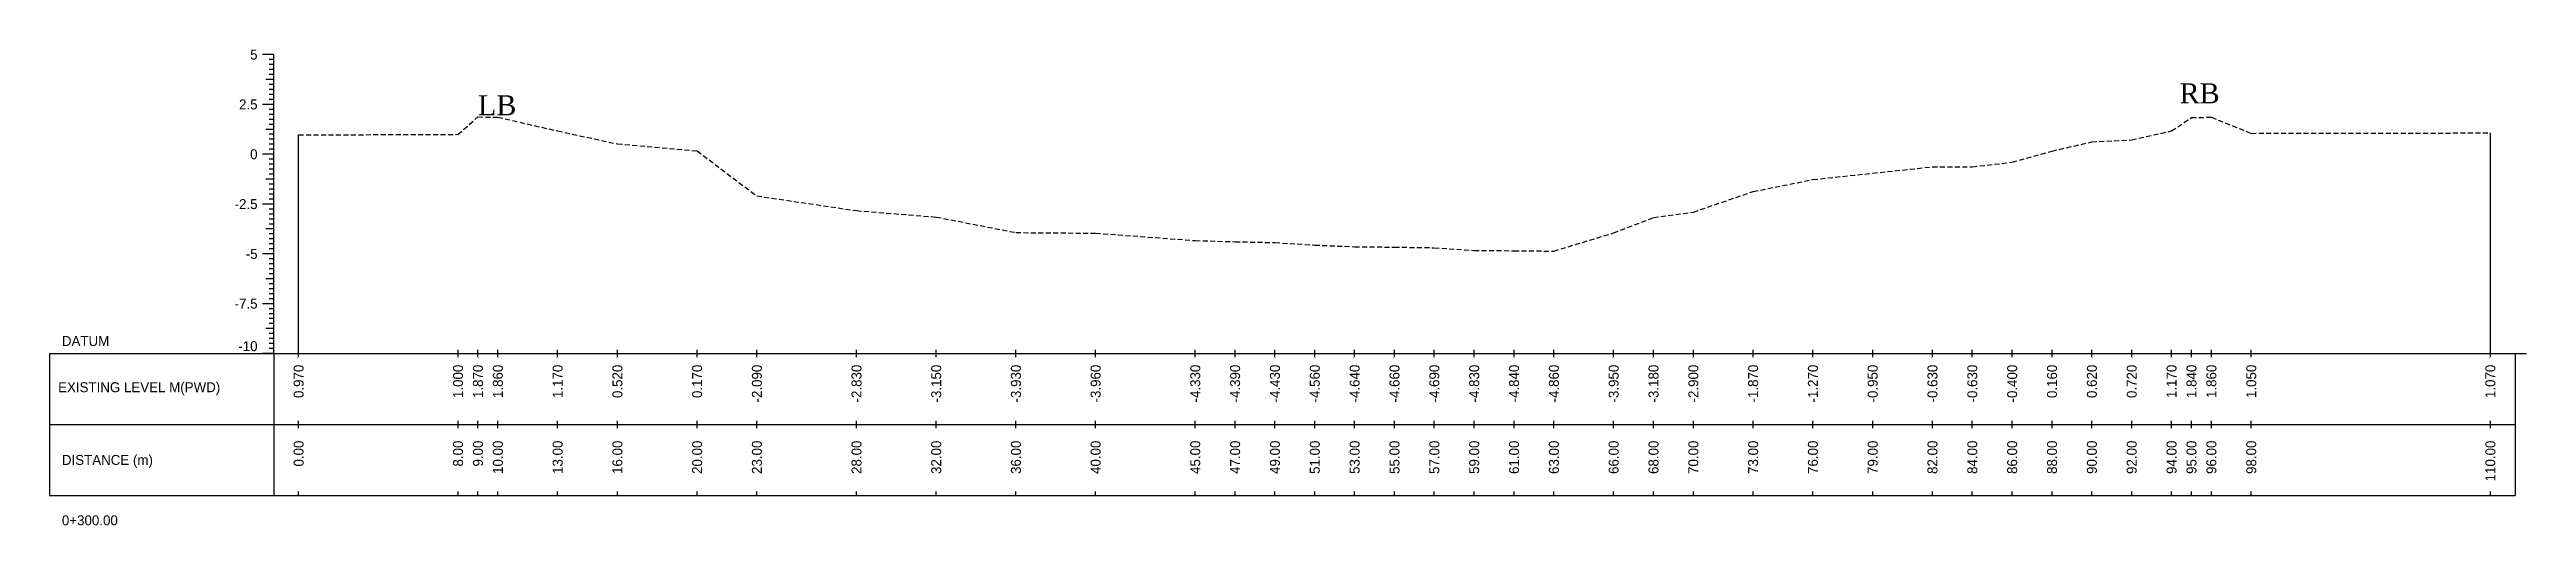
# Model space of a CAD drawing. Header units: inches. Extents: x 2527 to 3799, y -2520 to -1051.
# Drawn here: x 2819.9 to 2944.3, y -1492.1 to -1468.2 of the extents above; entities that cross this region are included whole.
import ezdxf
from ezdxf.enums import TextEntityAlignment as Align

# ---------------------------------------------------------------- set-up
doc = ezdxf.new("R2010")
doc.units = ezdxf.units.IN
doc.header["$MEASUREMENT"] = 0
doc.linetypes.add('HIDDEN', pattern=[0.375, 0.25, -0.125])
doc.layers.add('CS_Drawing', color=7, linetype='Continuous')
doc.layers.add('GL', color=3, linetype='HIDDEN')
doc.styles.add('romans', font='romans.shx')

msp = doc.modelspace()

# ---------------------------------------------------------------- texts
at = {"char_height": 1, "width": 87.7722, "attachment_point": 1, "style": 'romans'}
for s, insert in [('{\\fTimes New Roman|b0|i0|c0|p18;LB}', (2841.45, -1470.53)), ('{\\fTimes New Roman|b0|i0|c0|p18;RB}', (2926.85, -1469.93))]:
    msp.add_mtext(s, dxfattribs=dict(at, insert=insert))
at = {"layer": 'CS_Drawing'}
for s, p in [('5', (2830.39, -1468.49)), ('2.5', (2830.39, -1470.99)), ('0', (2830.39, -1473.49)), ('-2.5', (2830.39, -1475.99)), ('-5', (2830.39, -1478.49)), ('-7.5', (2830.39, -1480.99))]:
    msp.add_text(s, height=0.5, dxfattribs=at).set_placement(p, align=Align.MIDDLE_RIGHT)
for s, p in [('DATUM', (2820.57, -1482.86)), ('EXISTING LEVEL M(PWD)', (2820.38, -1485.18)), ('DISTANCE (m)', (2820.57, -1488.83)), ('0+300.00', (2820.57, -1491.86))]:
    msp.add_text(s, height=0.5, dxfattribs=at).set_placement(p, align=Align.MIDDLE_LEFT)
msp.add_text('-10', height=0.5, dxfattribs=at).set_placement((2830.39, -1483.37), align=Align.RIGHT)
for s, p in [('0.970', (2832.45, -1484.05)), ('1.000', (2840.45, -1484.05)), ('1.870', (2841.45, -1484.05)), ('1.860', (2842.45, -1484.05)), ('1.170', (2845.45, -1484.05)), ('0.520', (2848.45, -1484.05)), ('0.170', (2852.45, -1484.05)), ('-2.090', (2855.45, -1484.05)), ('-2.830', (2860.45, -1484.05)), ('-3.150', (2864.45, -1484.05)), ('-3.930', (2868.45, -1484.05)), ('-3.960', (2872.45, -1484.05)), ('-4.330', (2877.45, -1484.05)), ('-4.390', (2879.45, -1484.05)), ('-4.430', (2881.45, -1484.05)), ('-4.560', (2883.45, -1484.05)), ('-4.640', (2885.45, -1484.05)), ('-4.660', (2887.45, -1484.05)), ('-4.690', (2889.45, -1484.05)), ('-4.830', (2891.45, -1484.05)), ('-4.840', (2893.45, -1484.05)), ('-4.860', (2895.45, -1484.05)), ('-3.950', (2898.45, -1484.05)), ('-3.180', (2900.45, -1484.05)), ('-2.900', (2902.45, -1484.05)), ('-1.870', (2905.45, -1484.05)), ('-1.270', (2908.45, -1484.05)), ('-0.950', (2911.45, -1484.05)), ('-0.630', (2914.45, -1484.05)), ('-0.630', (2916.45, -1484.05)), ('-0.400', (2918.45, -1484.05)), ('0.160', (2920.45, -1484.05)), ('0.620', (2922.45, -1484.05)), ('0.720', (2924.45, -1484.05)), ('1.170', (2926.45, -1484.05)), ('1.840', (2927.45, -1484.05)), ('1.860', (2928.45, -1484.05)), ('1.050', (2930.45, -1484.05)), ('1.070', (2942.45, -1484.05)), ('0.00', (2832.45, -1487.86)), ('8.00', (2840.45, -1487.86)), ('9.00', (2841.45, -1487.86)), ('10.00', (2842.45, -1487.86)), ('13.00', (2845.45, -1487.86)), ('16.00', (2848.45, -1487.86)), ('20.00', (2852.45, -1487.86)), ('23.00', (2855.45, -1487.86)), ('28.00', (2860.45, -1487.86)), ('32.00', (2864.45, -1487.86)), ('36.00', (2868.45, -1487.86)), ('40.00', (2872.45, -1487.86)), ('45.00', (2877.45, -1487.86)), ('47.00', (2879.45, -1487.86)), ('49.00', (2881.45, -1487.86)), ('51.00', (2883.45, -1487.86)), ('53.00', (2885.45, -1487.86)), ('55.00', (2887.45, -1487.86)), ('57.00', (2889.45, -1487.86)), ('59.00', (2891.45, -1487.86)), ('61.00', (2893.45, -1487.86)), ('63.00', (2895.45, -1487.86)), ('66.00', (2898.45, -1487.86)), ('68.00', (2900.45, -1487.86)), ('70.00', (2902.45, -1487.86)), ('73.00', (2905.45, -1487.86)), ('76.00', (2908.45, -1487.86)), ('79.00', (2911.45, -1487.86)), ('82.00', (2914.45, -1487.86)), ('84.00', (2916.45, -1487.86)), ('86.00', (2918.45, -1487.86)), ('88.00', (2920.45, -1487.86)), ('90.00', (2922.45, -1487.86)), ('92.00', (2924.45, -1487.86)), ('94.00', (2926.45, -1487.86)), ('95.00', (2927.45, -1487.86)), ('96.00', (2928.45, -1487.86)), ('98.00', (2930.45, -1487.86)), ('110.00', (2942.45, -1487.86))]:
    msp.add_text(s, height=0.5, rotation=90, dxfattribs=at).set_placement(p, align=Align.MIDDLE_RIGHT)

# ---------------------------------------------------------------- linework, layer by layer
at = {"layer": 'CS_Drawing'}
for p, q in [((2831.2, -1468.49), (2830.64, -1468.49)), ((2831.2, -1468.49), (2830.81, -1468.49)), ((2831.2, -1468.49), (2830.97, -1468.49)), ((2831.2, -1468.74), (2830.97, -1468.74)), ((2831.2, -1468.99), (2830.97, -1468.99)), ((2831.2, -1469.24), (2830.97, -1469.24)), ((2831.2, -1483.49), (2831.2, -1468.49)), ((2831.2, -1469.74), (2830.81, -1469.74)), ((2831.2, -1469.49), (2830.97, -1469.49)), ((2831.2, -1469.74), (2830.97, -1469.74)), ((2831.2, -1469.99), (2830.97, -1469.99)), ((2831.2, -1470.24), (2830.97, -1470.24)), ((2831.2, -1470.49), (2830.97, -1470.49)), ((2831.2, -1470.99), (2830.64, -1470.99)), ((2831.2, -1470.99), (2830.81, -1470.99)), ((2831.2, -1470.74), (2830.97, -1470.74)), ((2831.2, -1470.99), (2830.97, -1470.99)), ((2831.2, -1471.24), (2830.97, -1471.24)), ((2831.2, -1471.49), (2830.97, -1471.49)), ((2831.2, -1471.74), (2830.97, -1471.74)), ((2831.2, -1472.24), (2830.81, -1472.24)), ((2831.2, -1471.99), (2830.97, -1471.99)), ((2831.2, -1472.24), (2830.97, -1472.24)), ((2831.2, -1472.49), (2830.97, -1472.49)), ((2831.2, -1472.74), (2830.97, -1472.74)), ((2831.2, -1472.99), (2830.97, -1472.99)), ((2832.45, -1483.49), (2832.45, -1472.52)), ((2942.45, -1483.49), (2942.45, -1472.42)), ((2831.2, -1473.49), (2830.64, -1473.49)), ((2831.2, -1473.49), (2830.81, -1473.49)), ((2831.2, -1473.24), (2830.97, -1473.24)), ((2831.2, -1473.49), (2830.97, -1473.49)), ((2831.2, -1473.74), (2830.97, -1473.74)), ((2831.2, -1473.99), (2830.97, -1473.99)), ((2831.2, -1474.24), (2830.97, -1474.24)), ((2831.2, -1474.74), (2830.81, -1474.74)), ((2831.2, -1474.49), (2830.97, -1474.49)), ((2831.2, -1474.74), (2830.97, -1474.74)), ((2831.2, -1474.99), (2830.97, -1474.99)), ((2831.2, -1475.24), (2830.97, -1475.24)), ((2831.2, -1475.49), (2830.97, -1475.49)), ((2831.2, -1475.99), (2830.64, -1475.99)), ((2831.2, -1475.99), (2830.81, -1475.99)), ((2831.2, -1475.74), (2830.97, -1475.74)), ((2831.2, -1475.99), (2830.97, -1475.99)), ((2831.2, -1476.24), (2830.97, -1476.24)), ((2831.2, -1476.49), (2830.97, -1476.49)), ((2831.2, -1476.74), (2830.97, -1476.74)), ((2831.2, -1477.24), (2830.81, -1477.24)), ((2831.2, -1476.99), (2830.97, -1476.99)), ((2831.2, -1477.24), (2830.97, -1477.24)), ((2831.2, -1477.49), (2830.97, -1477.49)), ((2831.2, -1477.74), (2830.97, -1477.74)), ((2831.2, -1477.99), (2830.97, -1477.99)), ((2831.2, -1478.49), (2830.64, -1478.49)), ((2831.2, -1478.49), (2830.81, -1478.49)), ((2831.2, -1478.24), (2830.97, -1478.24)), ((2831.2, -1478.49), (2830.97, -1478.49)), ((2831.2, -1478.74), (2830.97, -1478.74)), ((2831.2, -1478.99), (2830.97, -1478.99)), ((2831.2, -1479.24), (2830.97, -1479.24)), ((2831.2, -1479.74), (2830.81, -1479.74)), ((2831.2, -1479.49), (2830.97, -1479.49)), ((2831.2, -1479.74), (2830.97, -1479.74)), ((2831.2, -1479.99), (2830.97, -1479.99)), ((2831.2, -1480.24), (2830.97, -1480.24)), ((2831.2, -1480.49), (2830.97, -1480.49)), ((2831.2, -1480.99), (2830.64, -1480.99)), ((2831.2, -1480.99), (2830.81, -1480.99)), ((2831.2, -1480.74), (2830.97, -1480.74)), ((2831.2, -1480.99), (2830.97, -1480.99)), ((2831.2, -1481.24), (2830.97, -1481.24)), ((2831.2, -1481.49), (2830.97, -1481.49)), ((2831.2, -1481.74), (2830.97, -1481.74)), ((2831.2, -1482.24), (2830.81, -1482.24)), ((2831.2, -1481.99), (2830.97, -1481.99)), ((2831.2, -1482.24), (2830.97, -1482.24)), ((2831.2, -1482.49), (2830.97, -1482.49)), ((2831.2, -1482.74), (2830.97, -1482.74)), ((2831.2, -1482.99), (2830.97, -1482.99)), ((2819.95, -1483.49), (2831.2, -1483.49)), ((2819.95, -1483.49), (2819.95, -1490.61)), ((2831.2, -1483.49), (2830.64, -1483.49)), ((2831.2, -1483.49), (2830.81, -1483.49)), ((2831.2, -1483.24), (2830.97, -1483.24)), ((2831.2, -1483.49), (2830.97, -1483.49)), ((2831.2, -1483.49), (2943.7, -1483.49)), ((2831.2, -1483.49), (2831.2, -1490.61)), ((2832.45, -1483.67), (2832.45, -1483.3)), ((2840.45, -1483.67), (2840.45, -1483.3)), ((2841.45, -1483.67), (2841.45, -1483.3)), ((2842.45, -1483.67), (2842.45, -1483.3)), ((2845.45, -1483.67), (2845.45, -1483.3)), ((2848.45, -1483.67), (2848.45, -1483.3)), ((2852.45, -1483.67), (2852.45, -1483.3)), ((2855.45, -1483.67), (2855.45, -1483.3)), ((2860.45, -1483.67), (2860.45, -1483.3)), ((2864.45, -1483.67), (2864.45, -1483.3)), ((2868.45, -1483.67), (2868.45, -1483.3)), ((2872.45, -1483.67), (2872.45, -1483.3)), ((2877.45, -1483.67), (2877.45, -1483.3)), ((2879.45, -1483.67), (2879.45, -1483.3)), ((2881.45, -1483.67), (2881.45, -1483.3)), ((2883.45, -1483.67), (2883.45, -1483.3)), ((2885.45, -1483.67), (2885.45, -1483.3)), ((2887.45, -1483.67), (2887.45, -1483.3)), ((2889.45, -1483.67), (2889.45, -1483.3)), ((2891.45, -1483.67), (2891.45, -1483.3)), ((2893.45, -1483.67), (2893.45, -1483.3)), ((2895.45, -1483.67), (2895.45, -1483.3)), ((2898.45, -1483.67), (2898.45, -1483.3)), ((2900.45, -1483.67), (2900.45, -1483.3)), ((2902.45, -1483.67), (2902.45, -1483.3)), ((2905.45, -1483.67), (2905.45, -1483.3)), ((2908.45, -1483.67), (2908.45, -1483.3)), ((2911.45, -1483.67), (2911.45, -1483.3)), ((2914.45, -1483.67), (2914.45, -1483.3)), ((2916.45, -1483.67), (2916.45, -1483.3)), ((2918.45, -1483.67), (2918.45, -1483.3)), ((2920.45, -1483.67), (2920.45, -1483.3)), ((2922.45, -1483.67), (2922.45, -1483.3)), ((2924.45, -1483.67), (2924.45, -1483.3)), ((2926.45, -1483.67), (2926.45, -1483.3)), ((2927.45, -1483.67), (2927.45, -1483.3)), ((2928.45, -1483.67), (2928.45, -1483.3)), ((2930.45, -1483.67), (2930.45, -1483.3)), ((2942.45, -1483.67), (2942.45, -1483.3)), ((2943.7, -1483.49), (2944.26, -1483.49)), ((2943.7, -1483.49), (2944.09, -1483.49)), ((2943.7, -1483.49), (2943.92, -1483.49)), ((2943.7, -1483.49), (2943.7, -1490.61)), ((2819.95, -1487.05), (2831.2, -1487.05)), ((2831.2, -1487.05), (2943.7, -1487.05)), ((2831.2, -1487.05), (2943.7, -1487.05)), ((2832.45, -1487.24), (2832.45, -1486.86)), ((2840.45, -1487.24), (2840.45, -1486.86)), ((2841.45, -1487.24), (2841.45, -1486.86)), ((2842.45, -1487.24), (2842.45, -1486.86)), ((2845.45, -1487.24), (2845.45, -1486.86)), ((2848.45, -1487.24), (2848.45, -1486.86)), ((2852.45, -1487.24), (2852.45, -1486.86)), ((2855.45, -1487.24), (2855.45, -1486.86)), ((2860.45, -1487.24), (2860.45, -1486.86)), ((2864.45, -1487.24), (2864.45, -1486.86)), ((2868.45, -1487.24), (2868.45, -1486.86)), ((2872.45, -1487.24), (2872.45, -1486.86)), ((2877.45, -1487.24), (2877.45, -1486.86)), ((2879.45, -1487.24), (2879.45, -1486.86)), ((2881.45, -1487.24), (2881.45, -1486.86)), ((2883.45, -1487.24), (2883.45, -1486.86)), ((2885.45, -1487.24), (2885.45, -1486.86)), ((2887.45, -1487.24), (2887.45, -1486.86)), ((2889.45, -1487.24), (2889.45, -1486.86)), ((2891.45, -1487.24), (2891.45, -1486.86)), ((2893.45, -1487.24), (2893.45, -1486.86)), ((2895.45, -1487.24), (2895.45, -1486.86)), ((2898.45, -1487.24), (2898.45, -1486.86)), ((2900.45, -1487.24), (2900.45, -1486.86)), ((2902.45, -1487.24), (2902.45, -1486.86)), ((2905.45, -1487.24), (2905.45, -1486.86)), ((2908.45, -1487.24), (2908.45, -1486.86)), ((2911.45, -1487.24), (2911.45, -1486.86)), ((2914.45, -1487.24), (2914.45, -1486.86)), ((2916.45, -1487.24), (2916.45, -1486.86)), ((2918.45, -1487.24), (2918.45, -1486.86)), ((2920.45, -1487.24), (2920.45, -1486.86)), ((2922.45, -1487.24), (2922.45, -1486.86)), ((2924.45, -1487.24), (2924.45, -1486.86)), ((2926.45, -1487.24), (2926.45, -1486.86)), ((2927.45, -1487.24), (2927.45, -1486.86)), ((2928.45, -1487.24), (2928.45, -1486.86)), ((2930.45, -1487.24), (2930.45, -1486.86)), ((2942.45, -1487.24), (2942.45, -1486.86)), ((2832.45, -1490.61), (2832.45, -1490.42)), ((2840.45, -1490.61), (2840.45, -1490.42)), ((2841.45, -1490.61), (2841.45, -1490.42)), ((2842.45, -1490.61), (2842.45, -1490.42)), ((2845.45, -1490.61), (2845.45, -1490.42)), ((2848.45, -1490.61), (2848.45, -1490.42)), ((2852.45, -1490.61), (2852.45, -1490.42)), ((2855.45, -1490.61), (2855.45, -1490.42)), ((2860.45, -1490.61), (2860.45, -1490.42)), ((2864.45, -1490.61), (2864.45, -1490.42)), ((2868.45, -1490.61), (2868.45, -1490.42)), ((2872.45, -1490.61), (2872.45, -1490.42)), ((2877.45, -1490.61), (2877.45, -1490.42)), ((2879.45, -1490.61), (2879.45, -1490.42)), ((2881.45, -1490.61), (2881.45, -1490.42)), ((2883.45, -1490.61), (2883.45, -1490.42)), ((2885.45, -1490.61), (2885.45, -1490.42)), ((2887.45, -1490.61), (2887.45, -1490.42)), ((2889.45, -1490.61), (2889.45, -1490.42)), ((2891.45, -1490.61), (2891.45, -1490.42)), ((2893.45, -1490.61), (2893.45, -1490.42)), ((2895.45, -1490.61), (2895.45, -1490.42)), ((2898.45, -1490.61), (2898.45, -1490.42)), ((2900.45, -1490.61), (2900.45, -1490.42)), ((2902.45, -1490.61), (2902.45, -1490.42)), ((2905.45, -1490.61), (2905.45, -1490.42)), ((2908.45, -1490.61), (2908.45, -1490.42)), ((2911.45, -1490.61), (2911.45, -1490.42)), ((2914.45, -1490.61), (2914.45, -1490.42)), ((2916.45, -1490.61), (2916.45, -1490.42)), ((2918.45, -1490.61), (2918.45, -1490.42)), ((2920.45, -1490.61), (2920.45, -1490.42)), ((2922.45, -1490.61), (2922.45, -1490.42)), ((2924.45, -1490.61), (2924.45, -1490.42)), ((2926.45, -1490.61), (2926.45, -1490.42)), ((2927.45, -1490.61), (2927.45, -1490.42)), ((2928.45, -1490.61), (2928.45, -1490.42)), ((2930.45, -1490.61), (2930.45, -1490.42)), ((2942.45, -1490.61), (2942.45, -1490.42)), ((2819.95, -1490.61), (2831.2, -1490.61)), ((2831.2, -1490.61), (2943.7, -1490.61))]:
    msp.add_line(p, q, dxfattribs=at)
at = {"layer": 'GL'}
msp.add_lwpolyline([(2832.45, -1472.52), (2840.45, -1472.49), (2841.45, -1471.62), (2842.45, -1471.63), (2845.45, -1472.32), (2848.45, -1472.97), (2852.45, -1473.32), (2855.45, -1475.58), (2860.45, -1476.32), (2864.45, -1476.64), (2868.45, -1477.42), (2872.45, -1477.45), (2877.45, -1477.82), (2879.45, -1477.88), (2881.45, -1477.92), (2883.45, -1478.05), (2885.45, -1478.13), (2887.45, -1478.15), (2889.45, -1478.18), (2891.45, -1478.32), (2893.45, -1478.33), (2895.45, -1478.35), (2898.45, -1477.44), (2900.45, -1476.67), (2902.45, -1476.39), (2905.45, -1475.36), (2908.45, -1474.76), (2911.45, -1474.44), (2914.45, -1474.12), (2916.45, -1474.12), (2918.45, -1473.89), (2920.45, -1473.33), (2922.45, -1472.87), (2924.45, -1472.77), (2926.45, -1472.32), (2927.45, -1471.65), (2928.45, -1471.63), (2930.45, -1472.44), (2942.45, -1472.42)], dxfattribs=at)

msp.set_redraw_order([(e.dxf.handle, doc.entitydb.next_handle()) for e in msp.query("TEXT MTEXT ATTDEF DIMENSION ARC_DIMENSION")])  # texts and dimensions are drawn at this point

doc.saveas('drawing.dxf')
